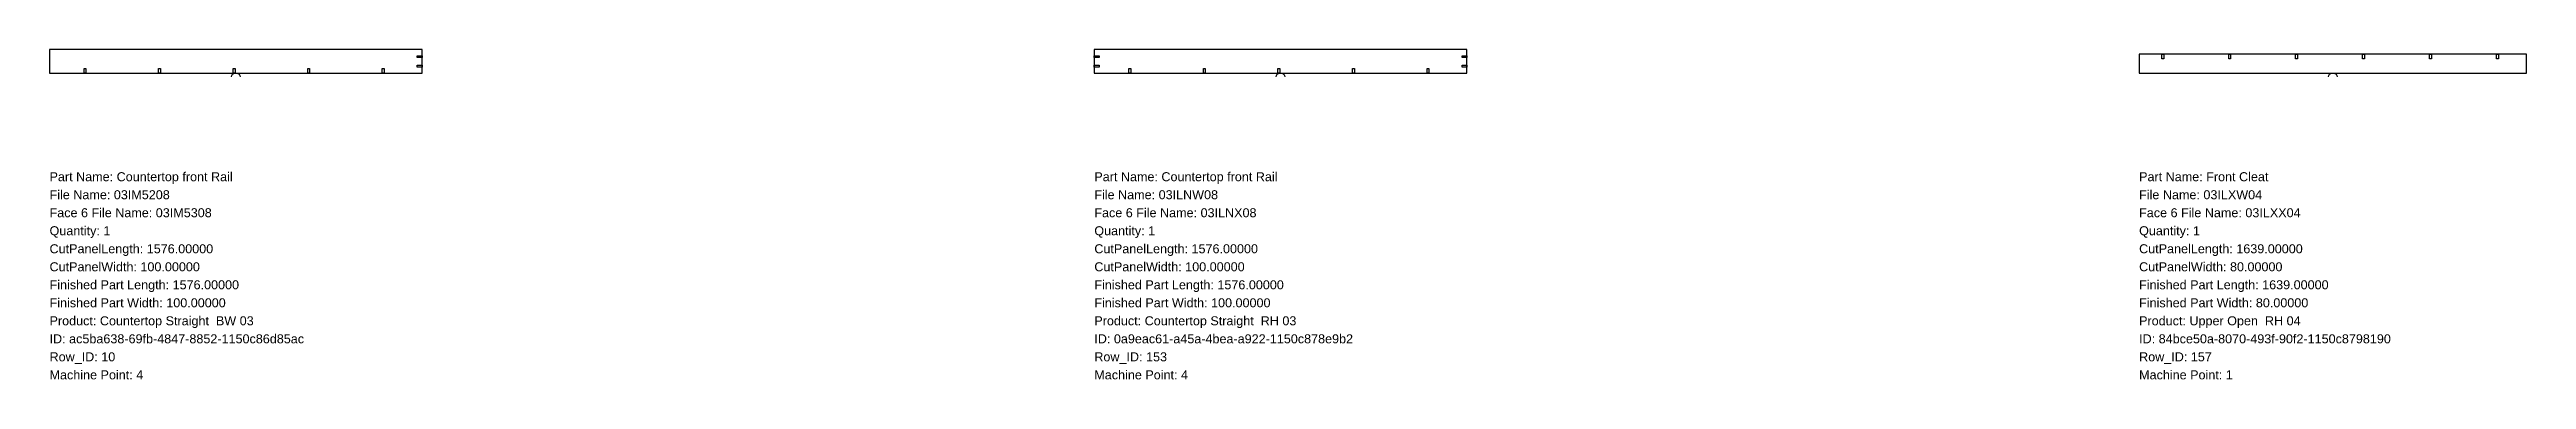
# Model space of a CAD drawing. Header units: inches. Extents: x 0 to 200771, y -1296 to 641.
# Drawn here: x 112298 to 122779, y -1296 to 100 of the extents above; entities that cross this region are included whole.
import ezdxf

# ---------------------------------------------------------------- set-up
doc = ezdxf.new("R2010")
doc.units = ezdxf.units.IN
doc.header["$MEASUREMENT"] = 0
for name, color, linetype in [('BORDER_Z18P0RT1001', 7, 'Continuous'), ('HBORE_Z9P0', 4, 'Continuous'), ('NESTTEXT', 1, 'Continuous')]:
    doc.layers.add(name, color=color, linetype=linetype)
doc.styles.get("Standard").update_dxf_attribs({"font": 'arial.ttf'})

msp = doc.modelspace()

# ---------------------------------------------------------------- texts
at = {"layer": 'NESTTEXT', "color": 1}
for s, p in [('Part Name: Countertop front Rail', (112298, -457.2)), ('Part Name: Countertop front Rail', (116718.8, -457.2)), ('Part Name: Front Cleat', (121139.6, -457.2)), ('File Name: 03IM5208', (112298, -533.4)), ('File Name: 03ILNW08', (116718.8, -533.4)), ('File Name: 03ILXW04', (121139.6, -533.4)), ('Face 6 File Name: 03IM5308', (112298, -609.6)), ('Face 6 File Name: 03ILNX08', (116718.8, -609.6)), ('Face 6 File Name: 03ILXX04', (121139.6, -609.6)), ('Quantity: 1', (112298, -685.8)), ('CutPanelLength: 1576.00000', (112298, -762)), ('Quantity: 1', (116718.8, -685.8)), ('CutPanelLength: 1576.00000', (116718.8, -762)), ('Quantity: 1', (121139.6, -685.8)), ('CutPanelLength: 1639.00000', (121139.6, -762)), ('CutPanelWidth: 100.00000', (112298, -838.2)), ('CutPanelWidth: 100.00000', (116718.8, -838.2)), ('CutPanelWidth: 80.00000', (121139.6, -838.2)), ('Finished Part Length: 1576.00000', (112298, -914.4)), ('Finished Part Length: 1576.00000', (116718.8, -914.4)), ('Finished Part Length: 1639.00000', (121139.6, -914.4)), ('Finished Part Width: 100.00000', (112298, -990.6)), ('Product: Countertop Straight  BW 03', (112298, -1066.8)), ('Finished Part Width: 100.00000', (116718.8, -990.6)), ('Product: Countertop Straight  RH 03', (116718.8, -1066.8)), ('Finished Part Width: 80.00000', (121139.6, -990.6)), ('Product: Upper Open  RH 04', (121139.6, -1066.8)), ('ID: ac5ba638-69fb-4847-8852-1150c86d85ac', (112298, -1143)), ('ID: 0a9eac61-a45a-4bea-a922-1150c878e9b2', (116718.8, -1143)), ('ID: 84bce50a-8070-493f-90f2-1150c8798190', (121139.6, -1143)), ('Row_ID: 10', (112298, -1219.2)), ('Machine Point: 4', (112298, -1295.4)), ('Row_ID: 153', (116718.8, -1219.2)), ('Machine Point: 4', (116718.8, -1295.4)), ('Row_ID: 157', (121139.6, -1219.2)), ('Machine Point: 1', (121139.6, -1295.4))]:
    msp.add_text(s, height=38.1, dxfattribs=at).set_placement(p)

# ---------------------------------------------------------------- linework, layer by layer
at = {"layer": 'BORDER_Z18P0RT1001', "color": 2}
for points in [[(113067.825, -15, -0.414213562), (113082.825, 0), (113874, 0), (113874, 100), (112298, 100), (112298, 0), (113089.175, 0, -0.414213562), (113104.175, -15)], [(117488.625, -15, -0.414213562), (117503.625, 0), (118294.8, 0), (118294.8, 100), (116718.8, 100), (116718.8, 0), (117509.975, 0, -0.414213562), (117524.975, -15)], [(121940.925, -15, -0.414213562), (121955.925, 0), (122778.6, 0), (122778.6, 80), (121139.6, 80), (121139.6, 0), (121962.275, 0, -0.414213562), (121977.275, -15)]]:
    msp.add_lwpolyline(points, format="xyb", dxfattribs=at)
at = {"layer": 'HBORE_Z9P0', "color": 4}
for points in [[(112444, 0), (112444, 20), (112452, 20), (112452, 0), (112444, 0)], [(112759.5, 0), (112759.5, 20), (112767.5, 20), (112767.5, 0), (112759.5, 0)], [(113075, 0), (113075, 20), (113083, 20), (113083, 0), (113075, 0)], [(113390.5, 0), (113390.5, 20), (113398.5, 20), (113398.5, 0), (113390.5, 0)], [(113706, 0), (113706, 20), (113714, 20), (113714, 0), (113706, 0)], [(113874, 66), (113854, 66), (113854, 74), (113874, 74), (113874, 66)], [(113874, 26), (113854, 26), (113854, 34), (113874, 34), (113874, 26)], [(116718.8, 74), (116738.8, 74), (116738.8, 66), (116718.8, 66), (116718.8, 74)], [(116718.8, 34), (116738.8, 34), (116738.8, 26), (116718.8, 26), (116718.8, 34)], [(116864.8, 0), (116864.8, 20), (116872.8, 20), (116872.8, 0), (116864.8, 0)], [(117180.3, 0), (117180.3, 20), (117188.3, 20), (117188.3, 0), (117180.3, 0)], [(117495.8, 0), (117495.8, 20), (117503.8, 20), (117503.8, 0), (117495.8, 0)], [(117811.3, 0), (117811.3, 20), (117819.3, 20), (117819.3, 0), (117811.3, 0)], [(118126.8, 0), (118126.8, 20), (118134.8, 20), (118134.8, 0), (118126.8, 0)], [(118294.8, 66), (118274.8, 66), (118274.8, 74), (118294.8, 74), (118294.8, 66)], [(118294.8, 26), (118274.8, 26), (118274.8, 34), (118294.8, 34), (118294.8, 26)], [(121243.6, 80), (121243.6, 60), (121235.6, 60), (121235.6, 80), (121243.6, 80)], [(121526.8, 80), (121526.8, 60), (121518.8, 60), (121518.8, 80), (121526.8, 80)], [(121810, 80), (121810, 60), (121802, 60), (121802, 80), (121810, 80)], [(122093.2, 80), (122093.2, 60), (122085.2, 60), (122085.2, 80), (122093.2, 80)], [(122376.4, 80), (122376.4, 60), (122368.4, 60), (122368.4, 80), (122376.4, 80)], [(122659.6, 80), (122659.6, 60), (122651.6, 60), (122651.6, 80), (122659.6, 80)]]:
    msp.add_lwpolyline(points, close=True, dxfattribs=at)

msp.set_redraw_order([(e.dxf.handle, doc.entitydb.next_handle()) for e in msp.query("TEXT MTEXT ATTDEF DIMENSION ARC_DIMENSION")])  # texts and dimensions are drawn at this point

doc.saveas('drawing.dxf')
